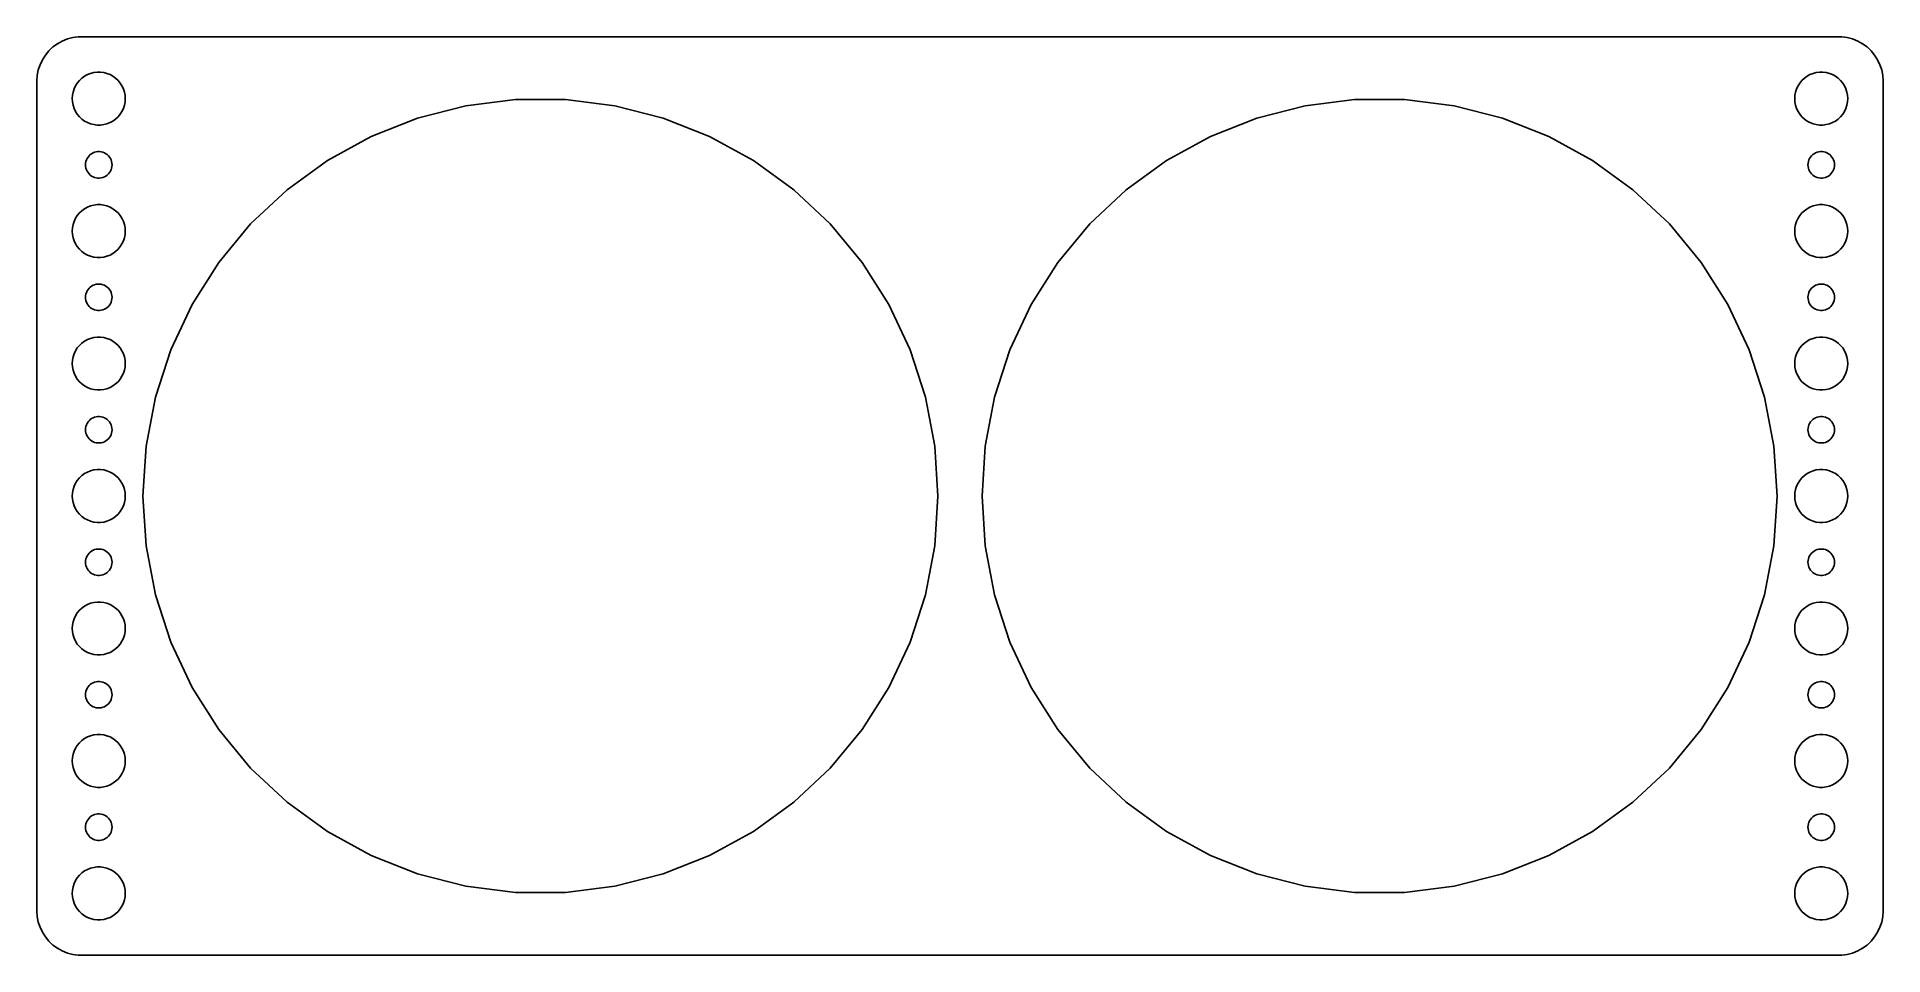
# Model space of a CAD drawing. Header units: metres. Extents: x -104 to 104, y -52 to 52.
import ezdxf

# ---------------------------------------------------------------- set-up
doc = ezdxf.new("R2010")
doc.units = ezdxf.units.M

msp = doc.modelspace()

# ---------------------------------------------------------------- linework, layer by layer
for p, q in [((-103.145, 50.4227), (-103.545, 49.9389)), ((-102.687, 50.8526), (-103.145, 50.4227)), ((-102.179, 51.2216), (-102.687, 50.8526)), ((-101.629, 51.5241), (-102.179, 51.2216)), ((-101.045, 51.7553), (-101.629, 51.5241)), ((-100.437, 51.9114), (-101.045, 51.7553)), ((-99.8139, 51.9901), (-100.437, 51.9114)), ((99.8139, 51.9901), (-99.8139, 51.9901)), ((100.437, 51.9114), (99.8139, 51.9901)), ((101.045, 51.7553), (100.437, 51.9114)), ((101.629, 51.5241), (101.045, 51.7553)), ((102.179, 51.2216), (101.629, 51.5241)), ((102.687, 50.8526), (102.179, 51.2216)), ((103.145, 50.4227), (102.687, 50.8526)), ((103.545, 49.9389), (103.145, 50.4227)), ((-104.343, 48.2434), (-104.461, 47.6267)), ((-104.149, 48.8406), (-104.343, 48.2434)), ((-103.882, 49.4088), (-104.149, 48.8406)), ((-103.545, 49.9389), (-103.882, 49.4088)), ((103.882, 49.4088), (103.545, 49.9389)), ((104.149, 48.8406), (103.882, 49.4088)), ((104.343, 48.2434), (104.149, 48.8406)), ((104.461, 47.6267), (104.343, 48.2434)), ((-104.461, 47.6267), (-104.5, 47)), ((-104.5, 47), (-104.5, -47)), ((-100.406, 45.7461), (-100.289, 46.1044)), ((-100.289, 46.1044), (-100.129, 46.4453)), ((-100.129, 46.4453), (-99.927, 46.7634)), ((-99.927, 46.7634), (-99.6869, 47.0536)), ((-99.6869, 47.0536), (-99.4123, 47.3115)), ((-99.4123, 47.3115), (-99.1075, 47.533)), ((-99.1075, 47.533), (-98.7773, 47.7145)), ((-98.7773, 47.7145), (-98.427, 47.8532)), ((-98.427, 47.8532), (-98.0621, 47.9469)), ((-98.0621, 47.9469), (-97.6884, 47.9941)), ((-97.6884, 47.9941), (-97.3116, 47.9941)), ((-97.3116, 47.9941), (-96.9379, 47.9469)), ((-96.9379, 47.9469), (-96.573, 47.8532)), ((-96.573, 47.8532), (-96.2227, 47.7145)), ((-96.2227, 47.7145), (-95.8925, 47.533)), ((-95.8925, 47.533), (-95.5877, 47.3115)), ((-95.5877, 47.3115), (-95.3131, 47.0536)), ((-95.3131, 47.0536), (-95.073, 46.7634)), ((-95.073, 46.7634), (-94.8711, 46.4453)), ((-94.8711, 46.4453), (-94.7107, 46.1044)), ((-94.7107, 46.1044), (-94.5943, 45.7461)), ((94.5943, 45.7461), (94.7107, 46.1044)), ((94.7107, 46.1044), (94.8711, 46.4453)), ((94.8711, 46.4453), (95.073, 46.7634)), ((95.073, 46.7634), (95.3131, 47.0536)), ((95.3131, 47.0536), (95.5877, 47.3115)), ((95.5877, 47.3115), (95.8925, 47.533)), ((95.8925, 47.533), (96.2227, 47.7145)), ((96.2227, 47.7145), (96.573, 47.8532)), ((96.573, 47.8532), (96.9379, 47.9469)), ((96.9379, 47.9469), (97.3116, 47.9941)), ((97.3116, 47.9941), (97.6884, 47.9941)), ((97.6884, 47.9941), (98.0621, 47.9469)), ((98.0621, 47.9469), (98.427, 47.8532)), ((98.427, 47.8532), (98.7773, 47.7145)), ((98.7773, 47.7145), (99.1075, 47.533)), ((99.1075, 47.533), (99.4123, 47.3115)), ((99.4123, 47.3115), (99.6869, 47.0536)), ((99.6869, 47.0536), (99.927, 46.7634)), ((99.927, 46.7634), (100.129, 46.4453)), ((100.129, 46.4453), (100.289, 46.1044)), ((100.289, 46.1044), (100.406, 45.7461)), ((104.5, 47), (104.461, 47.6267)), ((104.5, -47), (104.5, 47)), ((-100.5, 45), (-100.476, 45.376)), ((-100.476, 44.624), (-100.5, 45)), ((-100.476, 45.376), (-100.406, 45.7461)), ((-100.406, 44.2539), (-100.476, 44.624)), ((-100.289, 43.8956), (-100.406, 44.2539)), ((-100.129, 43.5547), (-100.289, 43.8956)), ((-94.7107, 43.8956), (-94.8711, 43.5547)), ((-94.5943, 44.2539), (-94.7107, 43.8956)), ((-94.5943, 45.7461), (-94.5237, 45.376)), ((-94.5237, 44.624), (-94.5943, 44.2539)), ((-94.5237, 45.376), (-94.5, 45)), ((-94.5, 45), (-94.5237, 44.624)), ((-61.4058, 42.7975), (-55.9322, 44.2029)), ((-55.9322, 44.2029), (-50.3256, 44.9112)), ((-50.3256, 44.9112), (-44.6744, 44.9112)), ((-44.6744, 44.9112), (-39.0678, 44.2029)), ((-39.0678, 44.2029), (-33.5942, 42.7975)), ((33.5942, 42.7975), (39.0678, 44.2029)), ((39.0678, 44.2029), (44.6744, 44.9112)), ((44.6744, 44.9112), (50.3256, 44.9112)), ((50.3256, 44.9112), (55.9322, 44.2029)), ((55.9322, 44.2029), (61.4058, 42.7975)), ((94.5, 45), (94.5237, 45.376)), ((94.5237, 44.624), (94.5, 45)), ((94.5237, 45.376), (94.5943, 45.7461)), ((94.5943, 44.2539), (94.5237, 44.624)), ((94.7107, 43.8956), (94.5943, 44.2539)), ((94.8711, 43.5547), (94.7107, 43.8956)), ((100.289, 43.8956), (100.129, 43.5547)), ((100.406, 44.2539), (100.289, 43.8956)), ((100.406, 45.7461), (100.476, 45.376)), ((100.476, 44.624), (100.406, 44.2539)), ((100.476, 45.376), (100.5, 45)), ((100.5, 45), (100.476, 44.624)), ((-99.927, 43.2366), (-100.129, 43.5547)), ((-99.6869, 42.9464), (-99.927, 43.2366)), ((-99.4123, 42.6885), (-99.6869, 42.9464)), ((-99.1075, 42.467), (-99.4123, 42.6885)), ((-98.7773, 42.2855), (-99.1075, 42.467)), ((-98.427, 42.1468), (-98.7773, 42.2855)), ((-98.0621, 42.0531), (-98.427, 42.1468)), ((-97.6884, 42.0059), (-98.0621, 42.0531)), ((-97.3116, 42.0059), (-97.6884, 42.0059)), ((-96.9379, 42.0531), (-97.3116, 42.0059)), ((-96.573, 42.1468), (-96.9379, 42.0531)), ((-96.2227, 42.2855), (-96.573, 42.1468)), ((-95.8925, 42.467), (-96.2227, 42.2855)), ((-95.5877, 42.6885), (-95.8925, 42.467)), ((-95.3131, 42.9464), (-95.5877, 42.6885)), ((-95.073, 43.2366), (-95.3131, 42.9464)), ((-94.8711, 43.5547), (-95.073, 43.2366)), ((-66.6601, 40.7172), (-61.4058, 42.7975)), ((-33.5942, 42.7975), (-28.3399, 40.7172)), ((28.3399, 40.7172), (33.5942, 42.7975)), ((61.4058, 42.7975), (66.6601, 40.7172)), ((95.073, 43.2366), (94.8711, 43.5547)), ((95.3131, 42.9464), (95.073, 43.2366)), ((95.5877, 42.6885), (95.3131, 42.9464)), ((95.8925, 42.467), (95.5877, 42.6885)), ((96.2227, 42.2855), (95.8925, 42.467)), ((96.573, 42.1468), (96.2227, 42.2855)), ((96.9379, 42.0531), (96.573, 42.1468)), ((97.3116, 42.0059), (96.9379, 42.0531)), ((97.6884, 42.0059), (97.3116, 42.0059)), ((98.0621, 42.0531), (97.6884, 42.0059)), ((98.427, 42.1468), (98.0621, 42.0531)), ((98.7773, 42.2855), (98.427, 42.1468)), ((99.1075, 42.467), (98.7773, 42.2855)), ((99.4123, 42.6885), (99.1075, 42.467)), ((99.6869, 42.9464), (99.4123, 42.6885)), ((99.927, 43.2366), (99.6869, 42.9464)), ((100.129, 43.5547), (99.927, 43.2366)), ((-71.6122, 37.9948), (-66.6601, 40.7172)), ((-28.3399, 40.7172), (-23.3878, 37.9948)), ((23.3878, 37.9948), (28.3399, 40.7172)), ((66.6601, 40.7172), (71.6122, 37.9948)), ((-99, 37.5), (-98.9882, 37.688)), ((-98.9882, 37.688), (-98.9529, 37.873)), ((-98.9529, 37.873), (-98.8947, 38.0522)), ((-98.8947, 38.0522), (-98.8145, 38.2226)), ((-98.8145, 38.2226), (-98.7135, 38.3817)), ((-98.7135, 38.3817), (-98.5934, 38.5268)), ((-98.5934, 38.5268), (-98.4561, 38.6558)), ((-98.4561, 38.6558), (-98.3037, 38.7665)), ((-98.3037, 38.7665), (-98.1387, 38.8572)), ((-98.1387, 38.8572), (-97.9635, 38.9266)), ((-97.9635, 38.9266), (-97.7811, 38.9734)), ((-97.7811, 38.9734), (-97.5942, 38.997)), ((-97.5942, 38.997), (-97.4058, 38.997)), ((-97.4058, 38.997), (-97.2189, 38.9734)), ((-97.2189, 38.9734), (-97.0365, 38.9266)), ((-97.0365, 38.9266), (-96.8613, 38.8572)), ((-96.8613, 38.8572), (-96.6963, 38.7665)), ((-96.6963, 38.7665), (-96.5439, 38.6558)), ((-96.5439, 38.6558), (-96.4065, 38.5268)), ((-96.4065, 38.5268), (-96.2865, 38.3817)), ((-96.2865, 38.3817), (-96.1855, 38.2226)), ((-96.1855, 38.2226), (-96.1053, 38.0522)), ((-96.1053, 38.0522), (-96.0471, 37.873)), ((-96.0471, 37.873), (-96.0118, 37.688)), ((-96.0118, 37.688), (-96, 37.5)), ((-76.1841, 34.6731), (-71.6122, 37.9948)), ((-23.3878, 37.9948), (-18.8159, 34.6731)), ((18.8159, 34.6731), (23.3878, 37.9948)), ((71.6122, 37.9948), (76.1841, 34.6731)), ((96, 37.5), (96.0118, 37.688)), ((96.0118, 37.688), (96.0471, 37.873)), ((96.0471, 37.873), (96.1053, 38.0522)), ((96.1053, 38.0522), (96.1855, 38.2226)), ((96.1855, 38.2226), (96.2865, 38.3817)), ((96.2865, 38.3817), (96.4065, 38.5268)), ((96.4065, 38.5268), (96.5439, 38.6558)), ((96.5439, 38.6558), (96.6963, 38.7665)), ((96.6963, 38.7665), (96.8613, 38.8572)), ((96.8613, 38.8572), (97.0365, 38.9266)), ((97.0365, 38.9266), (97.2189, 38.9734)), ((97.2189, 38.9734), (97.4058, 38.997)), ((97.4058, 38.997), (97.5942, 38.997)), ((97.5942, 38.997), (97.7811, 38.9734)), ((97.7811, 38.9734), (97.9635, 38.9266)), ((97.9635, 38.9266), (98.1387, 38.8572)), ((98.1387, 38.8572), (98.3037, 38.7665)), ((98.3037, 38.7665), (98.4561, 38.6558)), ((98.4561, 38.6558), (98.5934, 38.5268)), ((98.5934, 38.5268), (98.7135, 38.3817)), ((98.7135, 38.3817), (98.8145, 38.2226)), ((98.8145, 38.2226), (98.8947, 38.0522)), ((98.8947, 38.0522), (98.9529, 37.873)), ((98.9529, 37.873), (98.9882, 37.688)), ((98.9882, 37.688), (99, 37.5)), ((-98.9882, 37.312), (-99, 37.5)), ((-98.9529, 37.127), (-98.9882, 37.312)), ((-98.8947, 36.9478), (-98.9529, 37.127)), ((-98.8145, 36.7774), (-98.8947, 36.9478)), ((-98.7135, 36.6183), (-98.8145, 36.7774)), ((-98.5934, 36.4732), (-98.7135, 36.6183)), ((-98.4561, 36.3442), (-98.5934, 36.4732)), ((-98.3037, 36.2335), (-98.4561, 36.3442)), ((-98.1387, 36.1428), (-98.3037, 36.2335)), ((-97.9635, 36.0734), (-98.1387, 36.1428)), ((-97.7811, 36.0266), (-97.9635, 36.0734)), ((-97.5942, 36.003), (-97.7811, 36.0266)), ((-97.4058, 36.003), (-97.5942, 36.003)), ((-97.2189, 36.0266), (-97.4058, 36.003)), ((-97.0365, 36.0734), (-97.2189, 36.0266)), ((-96.8613, 36.1428), (-97.0365, 36.0734)), ((-96.6963, 36.2335), (-96.8613, 36.1428)), ((-96.5439, 36.3442), (-96.6963, 36.2335)), ((-96.4065, 36.4732), (-96.5439, 36.3442)), ((-96.2865, 36.6183), (-96.4065, 36.4732)), ((-96.1855, 36.7774), (-96.2865, 36.6183)), ((-96.1053, 36.9478), (-96.1855, 36.7774)), ((-96.0471, 37.127), (-96.1053, 36.9478)), ((-96.0118, 37.312), (-96.0471, 37.127)), ((-96, 37.5), (-96.0118, 37.312)), ((96.0118, 37.312), (96, 37.5)), ((96.0471, 37.127), (96.0118, 37.312)), ((96.1053, 36.9478), (96.0471, 37.127)), ((96.1855, 36.7774), (96.1053, 36.9478)), ((96.2865, 36.6183), (96.1855, 36.7774)), ((96.4065, 36.4732), (96.2865, 36.6183)), ((96.5439, 36.3442), (96.4065, 36.4732)), ((96.6963, 36.2335), (96.5439, 36.3442)), ((96.8613, 36.1428), (96.6963, 36.2335)), ((97.0365, 36.0734), (96.8613, 36.1428)), ((97.2189, 36.0266), (97.0365, 36.0734)), ((97.4058, 36.003), (97.2189, 36.0266)), ((97.5942, 36.003), (97.4058, 36.003)), ((97.7811, 36.0266), (97.5942, 36.003)), ((97.9635, 36.0734), (97.7811, 36.0266)), ((98.1387, 36.1428), (97.9635, 36.0734)), ((98.3037, 36.2335), (98.1387, 36.1428)), ((98.4561, 36.3442), (98.3037, 36.2335)), ((98.5934, 36.4732), (98.4561, 36.3442)), ((98.7135, 36.6183), (98.5934, 36.4732)), ((98.8145, 36.7774), (98.7135, 36.6183)), ((98.8947, 36.9478), (98.8145, 36.7774)), ((98.9529, 37.127), (98.8947, 36.9478)), ((98.9882, 37.312), (98.9529, 37.127)), ((99, 37.5), (98.9882, 37.312)), ((-80.3036, 30.8046), (-76.1841, 34.6731)), ((-18.8159, 34.6731), (-14.6964, 30.8046)), ((14.6964, 30.8046), (18.8159, 34.6731)), ((76.1841, 34.6731), (80.3036, 30.8046)), ((-100.289, 31.1044), (-100.129, 31.4453)), ((-100.129, 31.4453), (-99.927, 31.7634)), ((-99.927, 31.7634), (-99.6869, 32.0536)), ((-99.6869, 32.0536), (-99.4123, 32.3115)), ((-99.4123, 32.3115), (-99.1075, 32.533)), ((-99.1075, 32.533), (-98.7773, 32.7145)), ((-98.7773, 32.7145), (-98.427, 32.8532)), ((-98.427, 32.8532), (-98.0621, 32.9469)), ((-98.0621, 32.9469), (-97.6884, 32.9941)), ((-97.6884, 32.9941), (-97.3116, 32.9941)), ((-97.3116, 32.9941), (-96.9379, 32.9469)), ((-96.9379, 32.9469), (-96.573, 32.8532)), ((-96.573, 32.8532), (-96.2227, 32.7145)), ((-96.2227, 32.7145), (-95.8925, 32.533)), ((-95.8925, 32.533), (-95.5877, 32.3115)), ((-95.5877, 32.3115), (-95.3131, 32.0536)), ((-95.3131, 32.0536), (-95.073, 31.7634)), ((-95.073, 31.7634), (-94.8711, 31.4453)), ((-94.8711, 31.4453), (-94.7107, 31.1044)), ((94.7107, 31.1044), (94.8711, 31.4453)), ((94.8711, 31.4453), (95.073, 31.7634)), ((95.073, 31.7634), (95.3131, 32.0536)), ((95.3131, 32.0536), (95.5877, 32.3115)), ((95.5877, 32.3115), (95.8925, 32.533)), ((95.8925, 32.533), (96.2227, 32.7145)), ((96.2227, 32.7145), (96.573, 32.8532)), ((96.573, 32.8532), (96.9379, 32.9469)), ((96.9379, 32.9469), (97.3116, 32.9941)), ((97.3116, 32.9941), (97.6884, 32.9941)), ((97.6884, 32.9941), (98.0621, 32.9469)), ((98.0621, 32.9469), (98.427, 32.8532)), ((98.427, 32.8532), (98.7773, 32.7145)), ((98.7773, 32.7145), (99.1075, 32.533)), ((99.1075, 32.533), (99.4123, 32.3115)), ((99.4123, 32.3115), (99.6869, 32.0536)), ((99.6869, 32.0536), (99.927, 31.7634)), ((99.927, 31.7634), (100.129, 31.4453)), ((100.129, 31.4453), (100.289, 31.1044)), ((-100.5, 30), (-100.476, 30.376)), ((-100.476, 29.624), (-100.5, 30)), ((-100.476, 30.376), (-100.406, 30.7461)), ((-100.406, 29.2539), (-100.476, 29.624)), ((-100.406, 30.7461), (-100.289, 31.1044)), ((-94.7107, 31.1044), (-94.5943, 30.7461)), ((-94.5943, 30.7461), (-94.5237, 30.376)), ((-94.5237, 29.624), (-94.5943, 29.2539)), ((-94.5237, 30.376), (-94.5, 30)), ((-94.5, 30), (-94.5237, 29.624)), ((-83.9058, 26.4503), (-80.3036, 30.8046)), ((-14.6964, 30.8046), (-11.0942, 26.4503)), ((11.0942, 26.4503), (14.6964, 30.8046)), ((80.3036, 30.8046), (83.9058, 26.4503)), ((94.5, 30), (94.5237, 30.376)), ((94.5237, 29.624), (94.5, 30)), ((94.5237, 30.376), (94.5943, 30.7461)), ((94.5943, 29.2539), (94.5237, 29.624)), ((94.5943, 30.7461), (94.7107, 31.1044)), ((100.289, 31.1044), (100.406, 30.7461)), ((100.406, 30.7461), (100.476, 30.376)), ((100.476, 29.624), (100.406, 29.2539)), ((100.476, 30.376), (100.5, 30)), ((100.5, 30), (100.476, 29.624)), ((-100.289, 28.8956), (-100.406, 29.2539)), ((-100.129, 28.5547), (-100.289, 28.8956)), ((-99.927, 28.2366), (-100.129, 28.5547)), ((-99.6869, 27.9464), (-99.927, 28.2366)), ((-99.4123, 27.6884), (-99.6869, 27.9464)), ((-99.1075, 27.467), (-99.4123, 27.6884)), ((-98.7773, 27.2855), (-99.1075, 27.467)), ((-98.427, 27.1468), (-98.7773, 27.2855)), ((-96.2227, 27.2855), (-96.573, 27.1468)), ((-95.8925, 27.467), (-96.2227, 27.2855)), ((-95.5877, 27.6884), (-95.8925, 27.467)), ((-95.3131, 27.9464), (-95.5877, 27.6884)), ((-95.073, 28.2366), (-95.3131, 27.9464)), ((-94.8711, 28.5547), (-95.073, 28.2366)), ((-94.7107, 28.8956), (-94.8711, 28.5547)), ((-94.5943, 29.2539), (-94.7107, 28.8956)), ((94.7107, 28.8956), (94.5943, 29.2539)), ((94.8711, 28.5547), (94.7107, 28.8956)), ((95.073, 28.2366), (94.8711, 28.5547)), ((95.3131, 27.9464), (95.073, 28.2366)), ((95.5877, 27.6884), (95.3131, 27.9464)), ((95.8925, 27.467), (95.5877, 27.6884)), ((96.2227, 27.2855), (95.8925, 27.467)), ((96.573, 27.1468), (96.2227, 27.2855)), ((98.7773, 27.2855), (98.427, 27.1468)), ((99.1075, 27.467), (98.7773, 27.2855)), ((99.4123, 27.6884), (99.1075, 27.467)), ((99.6869, 27.9464), (99.4123, 27.6884)), ((99.927, 28.2366), (99.6869, 27.9464)), ((100.129, 28.5547), (99.927, 28.2366)), ((100.289, 28.8956), (100.129, 28.5547)), ((100.406, 29.2539), (100.289, 28.8956)), ((-98.0621, 27.0531), (-98.427, 27.1468)), ((-97.6884, 27.0059), (-98.0621, 27.0531)), ((-97.3116, 27.0059), (-97.6884, 27.0059)), ((-96.9379, 27.0531), (-97.3116, 27.0059)), ((-96.573, 27.1468), (-96.9379, 27.0531)), ((-86.9338, 21.6789), (-83.9058, 26.4503)), ((-11.0942, 26.4503), (-8.06619, 21.6789)), ((8.06619, 21.6789), (11.0942, 26.4503)), ((83.9058, 26.4503), (86.9338, 21.6789)), ((96.9379, 27.0531), (96.573, 27.1468)), ((97.3116, 27.0059), (96.9379, 27.0531)), ((97.6884, 27.0059), (97.3116, 27.0059)), ((98.0621, 27.0531), (97.6884, 27.0059)), ((98.427, 27.1468), (98.0621, 27.0531)), ((-98.9529, 22.873), (-98.8947, 23.0522)), ((-98.8947, 23.0522), (-98.8145, 23.2226)), ((-98.8145, 23.2226), (-98.7135, 23.3817)), ((-98.7135, 23.3817), (-98.5934, 23.5268)), ((-98.5934, 23.5268), (-98.4561, 23.6558)), ((-98.4561, 23.6558), (-98.3037, 23.7665)), ((-98.3037, 23.7665), (-98.1387, 23.8572)), ((-98.1387, 23.8572), (-97.9635, 23.9266)), ((-97.9635, 23.9266), (-97.7811, 23.9734)), ((-97.7811, 23.9734), (-97.5942, 23.997)), ((-97.5942, 23.997), (-97.4058, 23.997)), ((-97.4058, 23.997), (-97.2189, 23.9734)), ((-97.2189, 23.9734), (-97.0365, 23.9266)), ((-97.0365, 23.9266), (-96.8613, 23.8572)), ((-96.8613, 23.8572), (-96.6963, 23.7665)), ((-96.6963, 23.7665), (-96.5439, 23.6558)), ((-96.5439, 23.6558), (-96.4065, 23.5268)), ((-96.4065, 23.5268), (-96.2865, 23.3817)), ((-96.2865, 23.3817), (-96.1855, 23.2226)), ((-96.1855, 23.2226), (-96.1053, 23.0522)), ((-96.1053, 23.0522), (-96.0471, 22.873)), ((96.0471, 22.873), (96.1053, 23.0522)), ((96.1053, 23.0522), (96.1855, 23.2226)), ((96.1855, 23.2226), (96.2865, 23.3817)), ((96.2865, 23.3817), (96.4065, 23.5268)), ((96.4065, 23.5268), (96.5439, 23.6558)), ((96.5439, 23.6558), (96.6963, 23.7665)), ((96.6963, 23.7665), (96.8613, 23.8572)), ((96.8613, 23.8572), (97.0365, 23.9266)), ((97.0365, 23.9266), (97.2189, 23.9734)), ((97.2189, 23.9734), (97.4058, 23.997)), ((97.4058, 23.997), (97.5942, 23.997)), ((97.5942, 23.997), (97.7811, 23.9734)), ((97.7811, 23.9734), (97.9635, 23.9266)), ((97.9635, 23.9266), (98.1387, 23.8572)), ((98.1387, 23.8572), (98.3037, 23.7665)), ((98.3037, 23.7665), (98.4561, 23.6558)), ((98.4561, 23.6558), (98.5934, 23.5268)), ((98.5934, 23.5268), (98.7135, 23.3817)), ((98.7135, 23.3817), (98.8145, 23.2226)), ((98.8145, 23.2226), (98.8947, 23.0522)), ((98.8947, 23.0522), (98.9529, 22.873)), ((-99, 22.5), (-98.9882, 22.688)), ((-98.9882, 22.312), (-99, 22.5)), ((-98.9882, 22.688), (-98.9529, 22.873)), ((-98.9529, 22.127), (-98.9882, 22.312)), ((-98.8947, 21.9478), (-98.9529, 22.127)), ((-98.8145, 21.7774), (-98.8947, 21.9478)), ((-98.7135, 21.6183), (-98.8145, 21.7774)), ((-98.5934, 21.4732), (-98.7135, 21.6183)), ((-98.4561, 21.3442), (-98.5934, 21.4732)), ((-98.3037, 21.2335), (-98.4561, 21.3442)), ((-98.1387, 21.1427), (-98.3037, 21.2335)), ((-97.9635, 21.0734), (-98.1387, 21.1427)), ((-97.7811, 21.0266), (-97.9635, 21.0734)), ((-97.5942, 21.003), (-97.7811, 21.0266)), ((-97.4058, 21.003), (-97.5942, 21.003)), ((-97.2189, 21.0266), (-97.4058, 21.003)), ((-97.0365, 21.0734), (-97.2189, 21.0266)), ((-96.8613, 21.1427), (-97.0365, 21.0734)), ((-96.6963, 21.2335), (-96.8613, 21.1427)), ((-96.5439, 21.3442), (-96.6963, 21.2335)), ((-96.4065, 21.4732), (-96.5439, 21.3442)), ((-96.2865, 21.6183), (-96.4065, 21.4732)), ((-96.1855, 21.7774), (-96.2865, 21.6183)), ((-96.1053, 21.9478), (-96.1855, 21.7774)), ((-96.0471, 22.127), (-96.1053, 21.9478)), ((-96.0471, 22.873), (-96.0118, 22.688)), ((-96.0118, 22.312), (-96.0471, 22.127)), ((-96.0118, 22.688), (-96, 22.5)), ((-96, 22.5), (-96.0118, 22.312)), ((-89.3399, 16.5656), (-86.9338, 21.6789)), ((-8.06619, 21.6789), (-5.66005, 16.5656)), ((5.66005, 16.5656), (8.06619, 21.6789)), ((86.9338, 21.6789), (89.3399, 16.5656)), ((96, 22.5), (96.0118, 22.688)), ((96.0118, 22.312), (96, 22.5)), ((96.0118, 22.688), (96.0471, 22.873)), ((96.0471, 22.127), (96.0118, 22.312)), ((96.1053, 21.9478), (96.0471, 22.127)), ((96.1855, 21.7774), (96.1053, 21.9478)), ((96.2865, 21.6183), (96.1855, 21.7774)), ((96.4065, 21.4732), (96.2865, 21.6183)), ((96.5439, 21.3442), (96.4065, 21.4732)), ((96.6963, 21.2335), (96.5439, 21.3442)), ((96.8613, 21.1427), (96.6963, 21.2335)), ((97.0365, 21.0734), (96.8613, 21.1427)), ((97.2189, 21.0266), (97.0365, 21.0734)), ((97.4058, 21.003), (97.2189, 21.0266)), ((97.5942, 21.003), (97.4058, 21.003)), ((97.7811, 21.0266), (97.5942, 21.003)), ((97.9635, 21.0734), (97.7811, 21.0266)), ((98.1387, 21.1427), (97.9635, 21.0734)), ((98.3037, 21.2335), (98.1387, 21.1427)), ((98.4561, 21.3442), (98.3037, 21.2335)), ((98.5934, 21.4732), (98.4561, 21.3442)), ((98.7135, 21.6183), (98.5934, 21.4732)), ((98.8145, 21.7774), (98.7135, 21.6183)), ((98.8947, 21.9478), (98.8145, 21.7774)), ((98.9529, 22.127), (98.8947, 21.9478)), ((98.9529, 22.873), (98.9882, 22.688)), ((98.9882, 22.312), (98.9529, 22.127)), ((98.9882, 22.688), (99, 22.5)), ((99, 22.5), (98.9882, 22.312)), ((-100.129, 16.4453), (-99.927, 16.7634)), ((-99.927, 16.7634), (-99.6869, 17.0536)), ((-99.6869, 17.0536), (-99.4123, 17.3115)), ((-99.4123, 17.3115), (-99.1075, 17.533)), ((-99.1075, 17.533), (-98.7773, 17.7145)), ((-98.7773, 17.7145), (-98.427, 17.8532)), ((-98.427, 17.8532), (-98.0621, 17.9469)), ((-98.0621, 17.9469), (-97.6884, 17.9941)), ((-97.6884, 17.9941), (-97.3116, 17.9941)), ((-97.3116, 17.9941), (-96.9379, 17.9469)), ((-96.9379, 17.9469), (-96.573, 17.8532)), ((-96.573, 17.8532), (-96.2227, 17.7145)), ((-96.2227, 17.7145), (-95.8925, 17.533)), ((-95.8925, 17.533), (-95.5877, 17.3115)), ((-95.5877, 17.3115), (-95.3131, 17.0536)), ((-95.3131, 17.0536), (-95.073, 16.7634)), ((-95.073, 16.7634), (-94.8711, 16.4453)), ((94.8711, 16.4453), (95.073, 16.7634)), ((95.073, 16.7634), (95.3131, 17.0536)), ((95.3131, 17.0536), (95.5877, 17.3115)), ((95.5877, 17.3115), (95.8925, 17.533)), ((95.8925, 17.533), (96.2227, 17.7145)), ((96.2227, 17.7145), (96.573, 17.8532)), ((96.573, 17.8532), (96.9379, 17.9469)), ((96.9379, 17.9469), (97.3116, 17.9941)), ((97.3116, 17.9941), (97.6884, 17.9941)), ((97.6884, 17.9941), (98.0621, 17.9469)), ((98.0621, 17.9469), (98.427, 17.8532)), ((98.427, 17.8532), (98.7773, 17.7145)), ((98.7773, 17.7145), (99.1075, 17.533)), ((99.1075, 17.533), (99.4123, 17.3115)), ((99.4123, 17.3115), (99.6869, 17.0536)), ((99.6869, 17.0536), (99.927, 16.7634)), ((99.927, 16.7634), (100.129, 16.4453)), ((-100.5, 15), (-100.476, 15.376)), ((-100.476, 14.624), (-100.5, 15)), ((-100.476, 15.376), (-100.406, 15.7461)), ((-100.406, 15.7461), (-100.289, 16.1044)), ((-100.289, 16.1044), (-100.129, 16.4453)), ((-94.8711, 16.4453), (-94.7107, 16.1044)), ((-94.7107, 16.1044), (-94.5943, 15.7461)), ((-94.5943, 15.7461), (-94.5237, 15.376)), ((-94.5237, 15.376), (-94.5, 15)), ((-94.5, 15), (-94.5237, 14.624)), ((-91.0862, 11.191), (-89.3399, 16.5656)), ((-5.66005, 16.5656), (-3.91376, 11.191)), ((3.91376, 11.191), (5.66005, 16.5656)), ((89.3399, 16.5656), (91.0862, 11.191)), ((94.5, 15), (94.5237, 15.376)), ((94.5237, 14.624), (94.5, 15)), ((94.5237, 15.376), (94.5943, 15.7461)), ((94.5943, 15.7461), (94.7107, 16.1044)), ((94.7107, 16.1044), (94.8711, 16.4453)), ((100.129, 16.4453), (100.289, 16.1044)), ((100.289, 16.1044), (100.406, 15.7461)), ((100.406, 15.7461), (100.476, 15.376)), ((100.476, 15.376), (100.5, 15)), ((100.5, 15), (100.476, 14.624)), ((-100.406, 14.2539), (-100.476, 14.624)), ((-100.289, 13.8956), (-100.406, 14.2539)), ((-100.129, 13.5547), (-100.289, 13.8956)), ((-99.927, 13.2366), (-100.129, 13.5547)), ((-99.6869, 12.9464), (-99.927, 13.2366)), ((-99.4123, 12.6884), (-99.6869, 12.9464)), ((-99.1075, 12.467), (-99.4123, 12.6884)), ((-95.5877, 12.6884), (-95.8925, 12.467)), ((-95.3131, 12.9464), (-95.5877, 12.6884)), ((-95.073, 13.2366), (-95.3131, 12.9464)), ((-94.8711, 13.5547), (-95.073, 13.2366)), ((-94.7107, 13.8956), (-94.8711, 13.5547)), ((-94.5943, 14.2539), (-94.7107, 13.8956)), ((-94.5237, 14.624), (-94.5943, 14.2539)), ((94.5943, 14.2539), (94.5237, 14.624)), ((94.7107, 13.8956), (94.5943, 14.2539)), ((94.8711, 13.5547), (94.7107, 13.8956)), ((95.073, 13.2366), (94.8711, 13.5547)), ((95.3131, 12.9464), (95.073, 13.2366)), ((95.5877, 12.6884), (95.3131, 12.9464)), ((95.8925, 12.467), (95.5877, 12.6884)), ((99.4123, 12.6884), (99.1075, 12.467)), ((99.6869, 12.9464), (99.4123, 12.6884)), ((99.927, 13.2366), (99.6869, 12.9464)), ((100.129, 13.5547), (99.927, 13.2366)), ((100.289, 13.8956), (100.129, 13.5547)), ((100.406, 14.2539), (100.289, 13.8956)), ((100.476, 14.624), (100.406, 14.2539)), ((-98.7773, 12.2855), (-99.1075, 12.467)), ((-98.427, 12.1468), (-98.7773, 12.2855)), ((-98.0621, 12.0531), (-98.427, 12.1468)), ((-97.6884, 12.0059), (-98.0621, 12.0531)), ((-97.3116, 12.0059), (-97.6884, 12.0059)), ((-96.9379, 12.0531), (-97.3116, 12.0059)), ((-96.573, 12.1468), (-96.9379, 12.0531)), ((-96.2227, 12.2855), (-96.573, 12.1468)), ((-95.8925, 12.467), (-96.2227, 12.2855)), ((-92.1452, 5.63998), (-91.0862, 11.191)), ((-3.91376, 11.191), (-2.85483, 5.63998)), ((2.85483, 5.63998), (3.91376, 11.191)), ((91.0862, 11.191), (92.1452, 5.63998)), ((96.2227, 12.2855), (95.8925, 12.467)), ((96.573, 12.1468), (96.2227, 12.2855)), ((96.9379, 12.0531), (96.573, 12.1468)), ((97.3116, 12.0059), (96.9379, 12.0531)), ((97.6884, 12.0059), (97.3116, 12.0059)), ((98.0621, 12.0531), (97.6884, 12.0059)), ((98.427, 12.1468), (98.0621, 12.0531)), ((98.7773, 12.2855), (98.427, 12.1468)), ((99.1075, 12.467), (98.7773, 12.2855)), ((-98.8145, 8.22263), (-98.7135, 8.38167)), ((-98.7135, 8.38167), (-98.5934, 8.52681)), ((-98.5934, 8.52681), (-98.4561, 8.65576)), ((-98.4561, 8.65576), (-98.3037, 8.76648)), ((-98.3037, 8.76648), (-98.1387, 8.85724)), ((-98.1387, 8.85724), (-97.9635, 8.92657)), ((-97.9635, 8.92657), (-97.7811, 8.97342)), ((-97.7811, 8.97342), (-97.5942, 8.99704)), ((-97.5942, 8.99704), (-97.4058, 8.99704)), ((-97.4058, 8.99704), (-97.2189, 8.97342)), ((-97.2189, 8.97342), (-97.0365, 8.92657)), ((-97.0365, 8.92657), (-96.8613, 8.85724)), ((-96.8613, 8.85724), (-96.6963, 8.76648)), ((-96.6963, 8.76648), (-96.5439, 8.65576)), ((-96.5439, 8.65576), (-96.4065, 8.52681)), ((-96.4065, 8.52681), (-96.2865, 8.38167)), ((-96.2865, 8.38167), (-96.1855, 8.22263)), ((96.1855, 8.22263), (96.2865, 8.38167)), ((96.2865, 8.38167), (96.4065, 8.52681)), ((96.4065, 8.52681), (96.5439, 8.65576)), ((96.5439, 8.65576), (96.6963, 8.76648)), ((96.6963, 8.76648), (96.8613, 8.85724)), ((96.8613, 8.85724), (97.0365, 8.92657)), ((97.0365, 8.92657), (97.2189, 8.97342)), ((97.2189, 8.97342), (97.4058, 8.99704)), ((97.4058, 8.99704), (97.5942, 8.99704)), ((97.5942, 8.99704), (97.7811, 8.97342)), ((97.7811, 8.97342), (97.9635, 8.92657)), ((97.9635, 8.92657), (98.1387, 8.85724)), ((98.1387, 8.85724), (98.3037, 8.76648)), ((98.3037, 8.76648), (98.4561, 8.65576)), ((98.4561, 8.65576), (98.5934, 8.52681)), ((98.5934, 8.52681), (98.7135, 8.38167)), ((98.7135, 8.38167), (98.8145, 8.22263)), ((-99, 7.5), (-98.9882, 7.68799)), ((-98.9882, 7.312), (-99, 7.5)), ((-98.9882, 7.68799), (-98.9529, 7.87303)), ((-98.9529, 7.12695), (-98.9882, 7.312)), ((-98.9529, 7.87303), (-98.8947, 8.05219)), ((-98.8947, 6.9478), (-98.9529, 7.12695)), ((-98.8947, 8.05219), (-98.8145, 8.22263)), ((-98.8145, 6.77736), (-98.8947, 6.9478)), ((-98.7135, 6.61832), (-98.8145, 6.77736)), ((-98.5934, 6.47318), (-98.7135, 6.61832)), ((-98.4561, 6.34422), (-98.5934, 6.47318)), ((-98.3037, 6.23351), (-98.4561, 6.34422)), ((-96.5439, 6.34422), (-96.6963, 6.23351)), ((-96.4065, 6.47318), (-96.5439, 6.34422)), ((-96.2865, 6.61832), (-96.4065, 6.47318)), ((-96.1855, 6.77736), (-96.2865, 6.61832)), ((-96.1855, 8.22263), (-96.1053, 8.05219)), ((-96.1053, 6.9478), (-96.1855, 6.77736)), ((-96.1053, 8.05219), (-96.0471, 7.87303)), ((-96.0471, 7.12695), (-96.1053, 6.9478)), ((-96.0471, 7.87303), (-96.0118, 7.68799)), ((-96.0118, 7.312), (-96.0471, 7.12695)), ((-96.0118, 7.68799), (-96, 7.5)), ((-96, 7.5), (-96.0118, 7.312)), ((96, 7.5), (96.0118, 7.68799)), ((96.0118, 7.312), (96, 7.5)), ((96.0118, 7.68799), (96.0471, 7.87303)), ((96.0471, 7.12695), (96.0118, 7.312)), ((96.0471, 7.87303), (96.1053, 8.05219)), ((96.1053, 6.9478), (96.0471, 7.12695)), ((96.1053, 8.05219), (96.1855, 8.22263)), ((96.1855, 6.77736), (96.1053, 6.9478)), ((96.2865, 6.61832), (96.1855, 6.77736)), ((96.4065, 6.47318), (96.2865, 6.61832)), ((96.5439, 6.34422), (96.4065, 6.47318)), ((96.6963, 6.23351), (96.5439, 6.34422)), ((98.4561, 6.34422), (98.3037, 6.23351)), ((98.5934, 6.47318), (98.4561, 6.34422)), ((98.7135, 6.61832), (98.5934, 6.47318)), ((98.8145, 6.77736), (98.7135, 6.61832)), ((98.8145, 8.22263), (98.8947, 8.05219)), ((98.8947, 6.9478), (98.8145, 6.77736)), ((98.8947, 8.05219), (98.9529, 7.87303)), ((98.9529, 7.12695), (98.8947, 6.9478)), ((98.9529, 7.87303), (98.9882, 7.68799)), ((98.9882, 7.312), (98.9529, 7.12695)), ((98.9882, 7.68799), (99, 7.5)), ((99, 7.5), (98.9882, 7.312)), ((-98.1387, 6.14275), (-98.3037, 6.23351)), ((-97.9635, 6.07341), (-98.1387, 6.14275)), ((-97.7811, 6.02657), (-97.9635, 6.07341)), ((-97.5942, 6.00294), (-97.7811, 6.02657)), ((-97.4058, 6.00294), (-97.5942, 6.00294)), ((-97.2189, 6.02657), (-97.4058, 6.00294)), ((-97.0365, 6.07341), (-97.2189, 6.02657)), ((-96.8613, 6.14275), (-97.0365, 6.07341)), ((-96.6963, 6.23351), (-96.8613, 6.14275)), ((-92.5, 0), (-92.1452, 5.63998)), ((-2.85483, 5.63998), (-2.5, 0)), ((2.5, 0), (2.85483, 5.63998)), ((92.1452, 5.63998), (92.5, 0)), ((96.8613, 6.14275), (96.6963, 6.23351)), ((97.0365, 6.07341), (96.8613, 6.14275)), ((97.2189, 6.02657), (97.0365, 6.07341)), ((97.4058, 6.00294), (97.2189, 6.02657)), ((97.5942, 6.00294), (97.4058, 6.00294)), ((97.7811, 6.02657), (97.5942, 6.00294)), ((97.9635, 6.07341), (97.7811, 6.02657)), ((98.1387, 6.14275), (97.9635, 6.07341)), ((98.3037, 6.23351), (98.1387, 6.14275)), ((-99.6869, 2.05363), (-99.4123, 2.31154)), ((-99.4123, 2.31154), (-99.1075, 2.53297)), ((-99.1075, 2.53297), (-98.7773, 2.71448)), ((-98.7773, 2.71448), (-98.427, 2.85316)), ((-98.427, 2.85316), (-98.0621, 2.94685)), ((-98.0621, 2.94685), (-97.6884, 2.99408)), ((-97.6884, 2.99408), (-97.3116, 2.99408)), ((-97.3116, 2.99408), (-96.9379, 2.94685)), ((-96.9379, 2.94685), (-96.573, 2.85316)), ((-96.573, 2.85316), (-96.2227, 2.71448)), ((-96.2227, 2.71448), (-95.8925, 2.53297)), ((-95.8925, 2.53297), (-95.5877, 2.31154)), ((-95.5877, 2.31154), (-95.3131, 2.05363)), ((95.3131, 2.05363), (95.5877, 2.31154)), ((95.5877, 2.31154), (95.8925, 2.53297)), ((95.8925, 2.53297), (96.2227, 2.71448)), ((96.2227, 2.71448), (96.573, 2.85316)), ((96.573, 2.85316), (96.9379, 2.94685)), ((96.9379, 2.94685), (97.3116, 2.99408)), ((97.3116, 2.99408), (97.6884, 2.99408)), ((97.6884, 2.99408), (98.0621, 2.94685)), ((98.0621, 2.94685), (98.427, 2.85316)), ((98.427, 2.85316), (98.7773, 2.71448)), ((98.7773, 2.71448), (99.1075, 2.53297)), ((99.1075, 2.53297), (99.4123, 2.31154)), ((99.4123, 2.31154), (99.6869, 2.05363)), ((-100.5, 0), (-100.476, 0.37599)), ((-100.476, -0.37599), (-100.5, 0)), ((-100.476, 0.37599), (-100.406, 0.74606)), ((-100.406, 0.74606), (-100.289, 1.10437)), ((-100.289, 1.10437), (-100.129, 1.44525)), ((-100.129, 1.44525), (-99.927, 1.76335)), ((-99.927, 1.76335), (-99.6869, 2.05363)), ((-95.3131, 2.05363), (-95.073, 1.76335)), ((-95.073, 1.76335), (-94.8711, 1.44525)), ((-94.8711, 1.44525), (-94.7107, 1.10437)), ((-94.7107, 1.10437), (-94.5943, 0.74606)), ((-94.5943, 0.74606), (-94.5237, 0.37599)), ((-94.5237, 0.37599), (-94.5, 0)), ((-94.5, 0), (-94.5237, -0.37599)), ((-92.1452, -5.63998), (-92.5, 0)), ((-2.5, 0), (-2.85483, -5.63998)), ((2.85483, -5.63998), (2.5, 0)), ((92.5, 0), (92.1452, -5.63998)), ((94.5, 0), (94.5237, 0.37599)), ((94.5237, -0.37599), (94.5, 0)), ((94.5237, 0.37599), (94.5943, 0.74606)), ((94.5943, 0.74606), (94.7107, 1.10437)), ((94.7107, 1.10437), (94.8711, 1.44525)), ((94.8711, 1.44525), (95.073, 1.76335)), ((95.073, 1.76335), (95.3131, 2.05363)), ((99.6869, 2.05363), (99.927, 1.76335)), ((99.927, 1.76335), (100.129, 1.44525)), ((100.129, 1.44525), (100.289, 1.10437)), ((100.289, 1.10437), (100.406, 0.74606)), ((100.406, 0.74606), (100.476, 0.37599)), ((100.476, 0.37599), (100.5, 0)), ((100.5, 0), (100.476, -0.37599)), ((-100.406, -0.74606), (-100.476, -0.37599)), ((-100.289, -1.10437), (-100.406, -0.74606)), ((-100.129, -1.44525), (-100.289, -1.10437)), ((-99.927, -1.76335), (-100.129, -1.44525)), ((-99.6869, -2.05363), (-99.927, -1.76335)), ((-99.4123, -2.31154), (-99.6869, -2.05363)), ((-95.3131, -2.05363), (-95.5877, -2.31154)), ((-95.073, -1.76335), (-95.3131, -2.05363)), ((-94.8711, -1.44525), (-95.073, -1.76335)), ((-94.7107, -1.10437), (-94.8711, -1.44525)), ((-94.5943, -0.74606), (-94.7107, -1.10437)), ((-94.5237, -0.37599), (-94.5943, -0.74606)), ((94.5943, -0.74606), (94.5237, -0.37599)), ((94.7107, -1.10437), (94.5943, -0.74606)), ((94.8711, -1.44525), (94.7107, -1.10437)), ((95.073, -1.76335), (94.8711, -1.44525)), ((95.3131, -2.05363), (95.073, -1.76335)), ((95.5877, -2.31154), (95.3131, -2.05363)), ((99.6869, -2.05363), (99.4123, -2.31154)), ((99.927, -1.76335), (99.6869, -2.05363)), ((100.129, -1.44525), (99.927, -1.76335)), ((100.289, -1.10437), (100.129, -1.44525)), ((100.406, -0.74606), (100.289, -1.10437)), ((100.476, -0.37599), (100.406, -0.74606)), ((-99.1075, -2.53297), (-99.4123, -2.31154)), ((-98.7773, -2.71448), (-99.1075, -2.53297)), ((-98.427, -2.85316), (-98.7773, -2.71448)), ((-98.0621, -2.94685), (-98.427, -2.85316)), ((-97.6884, -2.99408), (-98.0621, -2.94685)), ((-97.3116, -2.99408), (-97.6884, -2.99408)), ((-96.9379, -2.94685), (-97.3116, -2.99408)), ((-96.573, -2.85316), (-96.9379, -2.94685)), ((-96.2227, -2.71448), (-96.573, -2.85316)), ((-95.8925, -2.53297), (-96.2227, -2.71448)), ((-95.5877, -2.31154), (-95.8925, -2.53297)), ((95.8925, -2.53297), (95.5877, -2.31154)), ((96.2227, -2.71448), (95.8925, -2.53297)), ((96.573, -2.85316), (96.2227, -2.71448)), ((96.9379, -2.94685), (96.573, -2.85316)), ((97.3116, -2.99408), (96.9379, -2.94685)), ((97.6884, -2.99408), (97.3116, -2.99408)), ((98.0621, -2.94685), (97.6884, -2.99408)), ((98.427, -2.85316), (98.0621, -2.94685)), ((98.7773, -2.71448), (98.427, -2.85316)), ((99.1075, -2.53297), (98.7773, -2.71448)), ((99.4123, -2.31154), (99.1075, -2.53297)), ((-98.4561, -6.34422), (-98.3037, -6.23351)), ((-98.3037, -6.23351), (-98.1387, -6.14275)), ((-98.1387, -6.14275), (-97.9635, -6.07341)), ((-97.9635, -6.07341), (-97.7811, -6.02657)), ((-97.7811, -6.02657), (-97.5942, -6.00294)), ((-97.5942, -6.00294), (-97.4058, -6.00294)), ((-97.4058, -6.00294), (-97.2189, -6.02657)), ((-97.2189, -6.02657), (-97.0365, -6.07341)), ((-97.0365, -6.07341), (-96.8613, -6.14275)), ((-96.8613, -6.14275), (-96.6963, -6.23351)), ((-96.6963, -6.23351), (-96.5439, -6.34422)), ((-91.0862, -11.191), (-92.1452, -5.63998)), ((-2.85483, -5.63998), (-3.91376, -11.191)), ((3.91376, -11.191), (2.85483, -5.63998)), ((92.1452, -5.63998), (91.0862, -11.191)), ((96.5439, -6.34422), (96.6963, -6.23351)), ((96.6963, -6.23351), (96.8613, -6.14275)), ((96.8613, -6.14275), (97.0365, -6.07341)), ((97.0365, -6.07341), (97.2189, -6.02657)), ((97.2189, -6.02657), (97.4058, -6.00294)), ((97.4058, -6.00294), (97.5942, -6.00294)), ((97.5942, -6.00294), (97.7811, -6.02657)), ((97.7811, -6.02657), (97.9635, -6.07341)), ((97.9635, -6.07341), (98.1387, -6.14275)), ((98.1387, -6.14275), (98.3037, -6.23351)), ((98.3037, -6.23351), (98.4561, -6.34422)), ((-99, -7.5), (-98.9882, -7.312)), ((-98.9882, -7.68799), (-99, -7.5)), ((-98.9882, -7.312), (-98.9529, -7.12695)), ((-98.9529, -7.87303), (-98.9882, -7.68799)), ((-98.9529, -7.12695), (-98.8947, -6.9478)), ((-98.8947, -8.05219), (-98.9529, -7.87303)), ((-98.8947, -6.9478), (-98.8145, -6.77736)), ((-98.8145, -8.22263), (-98.8947, -8.05219)), ((-98.8145, -6.77736), (-98.7135, -6.61832)), ((-98.7135, -8.38167), (-98.8145, -8.22263)), ((-98.7135, -6.61832), (-98.5934, -6.47318)), ((-98.5934, -6.47318), (-98.4561, -6.34422)), ((-96.5439, -6.34422), (-96.4065, -6.47318)), ((-96.4065, -6.47318), (-96.2865, -6.61832)), ((-96.2865, -6.61832), (-96.1855, -6.77736)), ((-96.1855, -8.22263), (-96.2865, -8.38167)), ((-96.1855, -6.77736), (-96.1053, -6.9478)), ((-96.1053, -8.05219), (-96.1855, -8.22263)), ((-96.1053, -6.9478), (-96.0471, -7.12695)), ((-96.0471, -7.87303), (-96.1053, -8.05219)), ((-96.0471, -7.12695), (-96.0118, -7.312)), ((-96.0118, -7.68799), (-96.0471, -7.87303)), ((-96.0118, -7.312), (-96, -7.5)), ((-96, -7.5), (-96.0118, -7.68799)), ((96, -7.5), (96.0118, -7.312)), ((96.0118, -7.68799), (96, -7.5)), ((96.0118, -7.312), (96.0471, -7.12695)), ((96.0471, -7.87303), (96.0118, -7.68799)), ((96.0471, -7.12695), (96.1053, -6.9478)), ((96.1053, -8.05219), (96.0471, -7.87303)), ((96.1053, -6.9478), (96.1855, -6.77736)), ((96.1855, -8.22263), (96.1053, -8.05219)), ((96.1855, -6.77736), (96.2865, -6.61832)), ((96.2865, -8.38167), (96.1855, -8.22263)), ((96.2865, -6.61832), (96.4065, -6.47318)), ((96.4065, -6.47318), (96.5439, -6.34422)), ((98.4561, -6.34422), (98.5934, -6.47318)), ((98.5934, -6.47318), (98.7135, -6.61832)), ((98.7135, -6.61832), (98.8145, -6.77736)), ((98.8145, -8.22263), (98.7135, -8.38167)), ((98.8145, -6.77736), (98.8947, -6.9478)), ((98.8947, -8.05219), (98.8145, -8.22263)), ((98.8947, -6.9478), (98.9529, -7.12695)), ((98.9529, -7.87303), (98.8947, -8.05219)), ((98.9529, -7.12695), (98.9882, -7.312)), ((98.9882, -7.68799), (98.9529, -7.87303)), ((98.9882, -7.312), (99, -7.5)), ((99, -7.5), (98.9882, -7.68799)), ((-98.5934, -8.52681), (-98.7135, -8.38167)), ((-98.4561, -8.65576), (-98.5934, -8.52681)), ((-98.3037, -8.76648), (-98.4561, -8.65576)), ((-98.1387, -8.85724), (-98.3037, -8.76648)), ((-97.9635, -8.92657), (-98.1387, -8.85724)), ((-97.7811, -8.97342), (-97.9635, -8.92657)), ((-97.5942, -8.99704), (-97.7811, -8.97342)), ((-97.4058, -8.99704), (-97.5942, -8.99704)), ((-97.2189, -8.97342), (-97.4058, -8.99704)), ((-97.0365, -8.92657), (-97.2189, -8.97342)), ((-96.8613, -8.85724), (-97.0365, -8.92657)), ((-96.6963, -8.76648), (-96.8613, -8.85724)), ((-96.5439, -8.65576), (-96.6963, -8.76648)), ((-96.4065, -8.52681), (-96.5439, -8.65576)), ((-96.2865, -8.38167), (-96.4065, -8.52681)), ((96.4065, -8.52681), (96.2865, -8.38167)), ((96.5439, -8.65576), (96.4065, -8.52681)), ((96.6963, -8.76648), (96.5439, -8.65576)), ((96.8613, -8.85724), (96.6963, -8.76648)), ((97.0365, -8.92657), (96.8613, -8.85724)), ((97.2189, -8.97342), (97.0365, -8.92657)), ((97.4058, -8.99704), (97.2189, -8.97342)), ((97.5942, -8.99704), (97.4058, -8.99704)), ((97.7811, -8.97342), (97.5942, -8.99704)), ((97.9635, -8.92657), (97.7811, -8.97342)), ((98.1387, -8.85724), (97.9635, -8.92657)), ((98.3037, -8.76648), (98.1387, -8.85724)), ((98.4561, -8.65576), (98.3037, -8.76648)), ((98.5934, -8.52681), (98.4561, -8.65576)), ((98.7135, -8.38167), (98.5934, -8.52681)), ((-99.4123, -12.6884), (-99.1075, -12.467)), ((-99.1075, -12.467), (-98.7773, -12.2855)), ((-98.7773, -12.2855), (-98.427, -12.1468)), ((-98.427, -12.1468), (-98.0621, -12.0531)), ((-98.0621, -12.0531), (-97.6884, -12.0059)), ((-97.6884, -12.0059), (-97.3116, -12.0059)), ((-97.3116, -12.0059), (-96.9379, -12.0531)), ((-96.9379, -12.0531), (-96.573, -12.1468)), ((-96.573, -12.1468), (-96.2227, -12.2855)), ((-96.2227, -12.2855), (-95.8925, -12.467)), ((-95.8925, -12.467), (-95.5877, -12.6884)), ((-89.3399, -16.5656), (-91.0862, -11.191)), ((-3.91376, -11.191), (-5.66005, -16.5656)), ((5.66005, -16.5656), (3.91376, -11.191)), ((91.0862, -11.191), (89.3399, -16.5656)), ((95.5877, -12.6884), (95.8925, -12.467)), ((95.8925, -12.467), (96.2227, -12.2855)), ((96.2227, -12.2855), (96.573, -12.1468)), ((96.573, -12.1468), (96.9379, -12.0531)), ((96.9379, -12.0531), (97.3116, -12.0059)), ((97.3116, -12.0059), (97.6884, -12.0059)), ((97.6884, -12.0059), (98.0621, -12.0531)), ((98.0621, -12.0531), (98.427, -12.1468)), ((98.427, -12.1468), (98.7773, -12.2855)), ((98.7773, -12.2855), (99.1075, -12.467)), ((99.1075, -12.467), (99.4123, -12.6884)), ((-100.5, -15), (-100.476, -14.624)), ((-100.476, -14.624), (-100.406, -14.2539)), ((-100.406, -14.2539), (-100.289, -13.8956)), ((-100.289, -13.8956), (-100.129, -13.5547)), ((-100.129, -13.5547), (-99.927, -13.2366)), ((-99.927, -13.2366), (-99.6869, -12.9464)), ((-99.6869, -12.9464), (-99.4123, -12.6884)), ((-95.5877, -12.6884), (-95.3131, -12.9464)), ((-95.3131, -12.9464), (-95.073, -13.2366)), ((-95.073, -13.2366), (-94.8711, -13.5547)), ((-94.8711, -13.5547), (-94.7107, -13.8956)), ((-94.7107, -13.8956), (-94.5943, -14.2539)), ((-94.5943, -14.2539), (-94.5237, -14.624)), ((-94.5237, -14.624), (-94.5, -15)), ((94.5, -15), (94.5237, -14.624)), ((94.5237, -14.624), (94.5943, -14.2539)), ((94.5943, -14.2539), (94.7107, -13.8956)), ((94.7107, -13.8956), (94.8711, -13.5547)), ((94.8711, -13.5547), (95.073, -13.2366)), ((95.073, -13.2366), (95.3131, -12.9464)), ((95.3131, -12.9464), (95.5877, -12.6884)), ((99.4123, -12.6884), (99.6869, -12.9464)), ((99.6869, -12.9464), (99.927, -13.2366)), ((99.927, -13.2366), (100.129, -13.5547)), ((100.129, -13.5547), (100.289, -13.8956)), ((100.289, -13.8956), (100.406, -14.2539)), ((100.406, -14.2539), (100.476, -14.624)), ((100.476, -14.624), (100.5, -15)), ((-100.476, -15.376), (-100.5, -15)), ((-100.406, -15.7461), (-100.476, -15.376)), ((-100.289, -16.1044), (-100.406, -15.7461)), ((-100.129, -16.4453), (-100.289, -16.1044)), ((-99.927, -16.7634), (-100.129, -16.4453)), ((-94.8711, -16.4453), (-95.073, -16.7634)), ((-94.7107, -16.1044), (-94.8711, -16.4453)), ((-94.5943, -15.7461), (-94.7107, -16.1044)), ((-94.5237, -15.376), (-94.5943, -15.7461)), ((-94.5, -15), (-94.5237, -15.376)), ((-86.9338, -21.6789), (-89.3399, -16.5656)), ((-5.66005, -16.5656), (-8.06619, -21.6789)), ((8.06619, -21.6789), (5.66005, -16.5656)), ((89.3399, -16.5656), (86.9338, -21.6789)), ((94.5237, -15.376), (94.5, -15)), ((94.5943, -15.7461), (94.5237, -15.376)), ((94.7107, -16.1044), (94.5943, -15.7461)), ((94.8711, -16.4453), (94.7107, -16.1044)), ((95.073, -16.7634), (94.8711, -16.4453)), ((100.129, -16.4453), (99.927, -16.7634)), ((100.289, -16.1044), (100.129, -16.4453)), ((100.406, -15.7461), (100.289, -16.1044)), ((100.476, -15.376), (100.406, -15.7461)), ((100.5, -15), (100.476, -15.376)), ((-99.6869, -17.0536), (-99.927, -16.7634)), ((-99.4123, -17.3115), (-99.6869, -17.0536)), ((-99.1075, -17.533), (-99.4123, -17.3115)), ((-98.7773, -17.7145), (-99.1075, -17.533)), ((-98.427, -17.8532), (-98.7773, -17.7145)), ((-98.0621, -17.9469), (-98.427, -17.8532)), ((-97.6884, -17.9941), (-98.0621, -17.9469)), ((-97.3116, -17.9941), (-97.6884, -17.9941)), ((-96.9379, -17.9469), (-97.3116, -17.9941)), ((-96.573, -17.8532), (-96.9379, -17.9469)), ((-96.2227, -17.7145), (-96.573, -17.8532)), ((-95.8925, -17.533), (-96.2227, -17.7145)), ((-95.5877, -17.3115), (-95.8925, -17.533)), ((-95.3131, -17.0536), (-95.5877, -17.3115)), ((-95.073, -16.7634), (-95.3131, -17.0536)), ((95.3131, -17.0536), (95.073, -16.7634)), ((95.5877, -17.3115), (95.3131, -17.0536)), ((95.8925, -17.533), (95.5877, -17.3115)), ((96.2227, -17.7145), (95.8925, -17.533)), ((96.573, -17.8532), (96.2227, -17.7145)), ((96.9379, -17.9469), (96.573, -17.8532)), ((97.3116, -17.9941), (96.9379, -17.9469)), ((97.6884, -17.9941), (97.3116, -17.9941)), ((98.0621, -17.9469), (97.6884, -17.9941)), ((98.427, -17.8532), (98.0621, -17.9469)), ((98.7773, -17.7145), (98.427, -17.8532)), ((99.1075, -17.533), (98.7773, -17.7145)), ((99.4123, -17.3115), (99.1075, -17.533)), ((99.6869, -17.0536), (99.4123, -17.3115)), ((99.927, -16.7634), (99.6869, -17.0536)), ((-99, -22.5), (-98.9882, -22.312)), ((-98.9882, -22.688), (-99, -22.5)), ((-98.9882, -22.312), (-98.9529, -22.127)), ((-98.9529, -22.873), (-98.9882, -22.688)), ((-98.9529, -22.127), (-98.8947, -21.9478)), ((-98.8947, -23.0522), (-98.9529, -22.873)), ((-98.8947, -21.9478), (-98.8145, -21.7774)), ((-98.8145, -21.7774), (-98.7135, -21.6183)), ((-98.7135, -21.6183), (-98.5934, -21.4732)), ((-98.5934, -21.4732), (-98.4561, -21.3442)), ((-98.4561, -21.3442), (-98.3037, -21.2335)), ((-98.3037, -21.2335), (-98.1387, -21.1427)), ((-98.1387, -21.1427), (-97.9635, -21.0734)), ((-97.9635, -21.0734), (-97.7811, -21.0266)), ((-97.7811, -21.0266), (-97.5942, -21.003)), ((-97.5942, -21.003), (-97.4058, -21.003)), ((-97.4058, -21.003), (-97.2189, -21.0266)), ((-97.2189, -21.0266), (-97.0365, -21.0734)), ((-97.0365, -21.0734), (-96.8613, -21.1427)), ((-96.8613, -21.1427), (-96.6963, -21.2335)), ((-96.6963, -21.2335), (-96.5439, -21.3442)), ((-96.5439, -21.3442), (-96.4065, -21.4732)), ((-96.4065, -21.4732), (-96.2865, -21.6183)), ((-96.2865, -21.6183), (-96.1855, -21.7774)), ((-96.1855, -21.7774), (-96.1053, -21.9478)), ((-96.1053, -21.9478), (-96.0471, -22.127)), ((-96.0471, -22.873), (-96.1053, -23.0522)), ((-96.0471, -22.127), (-96.0118, -22.312)), ((-96.0118, -22.688), (-96.0471, -22.873)), ((-96.0118, -22.312), (-96, -22.5)), ((-96, -22.5), (-96.0118, -22.688)), ((-83.9058, -26.4503), (-86.9338, -21.6789)), ((-8.06619, -21.6789), (-11.0942, -26.4503)), ((11.0942, -26.4503), (8.06619, -21.6789)), ((86.9338, -21.6789), (83.9058, -26.4503)), ((96, -22.5), (96.0118, -22.312)), ((96.0118, -22.688), (96, -22.5)), ((96.0118, -22.312), (96.0471, -22.127)), ((96.0471, -22.873), (96.0118, -22.688)), ((96.0471, -22.127), (96.1053, -21.9478)), ((96.1053, -23.0522), (96.0471, -22.873)), ((96.1053, -21.9478), (96.1855, -21.7774)), ((96.1855, -21.7774), (96.2865, -21.6183)), ((96.2865, -21.6183), (96.4065, -21.4732)), ((96.4065, -21.4732), (96.5439, -21.3442)), ((96.5439, -21.3442), (96.6963, -21.2335)), ((96.6963, -21.2335), (96.8613, -21.1427)), ((96.8613, -21.1427), (97.0365, -21.0734)), ((97.0365, -21.0734), (97.2189, -21.0266)), ((97.2189, -21.0266), (97.4058, -21.003)), ((97.4058, -21.003), (97.5942, -21.003)), ((97.5942, -21.003), (97.7811, -21.0266)), ((97.7811, -21.0266), (97.9635, -21.0734)), ((97.9635, -21.0734), (98.1387, -21.1427)), ((98.1387, -21.1427), (98.3037, -21.2335)), ((98.3037, -21.2335), (98.4561, -21.3442)), ((98.4561, -21.3442), (98.5934, -21.4732)), ((98.5934, -21.4732), (98.7135, -21.6183)), ((98.7135, -21.6183), (98.8145, -21.7774)), ((98.8145, -21.7774), (98.8947, -21.9478)), ((98.8947, -21.9478), (98.9529, -22.127)), ((98.9529, -22.873), (98.8947, -23.0522)), ((98.9529, -22.127), (98.9882, -22.312)), ((98.9882, -22.688), (98.9529, -22.873)), ((98.9882, -22.312), (99, -22.5)), ((99, -22.5), (98.9882, -22.688)), ((-98.8145, -23.2226), (-98.8947, -23.0522)), ((-98.7135, -23.3817), (-98.8145, -23.2226)), ((-98.5934, -23.5268), (-98.7135, -23.3817)), ((-98.4561, -23.6558), (-98.5934, -23.5268)), ((-98.3037, -23.7665), (-98.4561, -23.6558)), ((-98.1387, -23.8572), (-98.3037, -23.7665)), ((-97.9635, -23.9266), (-98.1387, -23.8572)), ((-97.7811, -23.9734), (-97.9635, -23.9266)), ((-97.5942, -23.997), (-97.7811, -23.9734)), ((-97.4058, -23.997), (-97.5942, -23.997)), ((-97.2189, -23.9734), (-97.4058, -23.997)), ((-97.0365, -23.9266), (-97.2189, -23.9734)), ((-96.8613, -23.8572), (-97.0365, -23.9266)), ((-96.6963, -23.7665), (-96.8613, -23.8572)), ((-96.5439, -23.6558), (-96.6963, -23.7665)), ((-96.4065, -23.5268), (-96.5439, -23.6558)), ((-96.2865, -23.3817), (-96.4065, -23.5268)), ((-96.1855, -23.2226), (-96.2865, -23.3817)), ((-96.1053, -23.0522), (-96.1855, -23.2226)), ((96.1855, -23.2226), (96.1053, -23.0522)), ((96.2865, -23.3817), (96.1855, -23.2226)), ((96.4065, -23.5268), (96.2865, -23.3817)), ((96.5439, -23.6558), (96.4065, -23.5268)), ((96.6963, -23.7665), (96.5439, -23.6558)), ((96.8613, -23.8572), (96.6963, -23.7665)), ((97.0365, -23.9266), (96.8613, -23.8572)), ((97.2189, -23.9734), (97.0365, -23.9266)), ((97.4058, -23.997), (97.2189, -23.9734)), ((97.5942, -23.997), (97.4058, -23.997)), ((97.7811, -23.9734), (97.5942, -23.997)), ((97.9635, -23.9266), (97.7811, -23.9734)), ((98.1387, -23.8572), (97.9635, -23.9266)), ((98.3037, -23.7665), (98.1387, -23.8572)), ((98.4561, -23.6558), (98.3037, -23.7665)), ((98.5934, -23.5268), (98.4561, -23.6558)), ((98.7135, -23.3817), (98.5934, -23.5268)), ((98.8145, -23.2226), (98.7135, -23.3817)), ((98.8947, -23.0522), (98.8145, -23.2226)), ((-98.7773, -27.2855), (-98.427, -27.1468)), ((-98.427, -27.1468), (-98.0621, -27.0531)), ((-98.0621, -27.0531), (-97.6884, -27.0059)), ((-97.6884, -27.0059), (-97.3116, -27.0059)), ((-97.3116, -27.0059), (-96.9379, -27.0531)), ((-96.9379, -27.0531), (-96.573, -27.1468)), ((-96.573, -27.1468), (-96.2227, -27.2855)), ((-80.3036, -30.8046), (-83.9058, -26.4503)), ((-11.0942, -26.4503), (-14.6964, -30.8046)), ((14.6964, -30.8046), (11.0942, -26.4503)), ((83.9058, -26.4503), (80.3036, -30.8046)), ((96.2227, -27.2855), (96.573, -27.1468)), ((96.573, -27.1468), (96.9379, -27.0531)), ((96.9379, -27.0531), (97.3116, -27.0059)), ((97.3116, -27.0059), (97.6884, -27.0059)), ((97.6884, -27.0059), (98.0621, -27.0531)), ((98.0621, -27.0531), (98.427, -27.1468)), ((98.427, -27.1468), (98.7773, -27.2855)), ((-100.476, -29.624), (-100.406, -29.2539)), ((-100.406, -29.2539), (-100.289, -28.8956)), ((-100.289, -28.8956), (-100.129, -28.5547)), ((-100.129, -28.5547), (-99.927, -28.2366)), ((-99.927, -28.2366), (-99.6869, -27.9464)), ((-99.6869, -27.9464), (-99.4123, -27.6884)), ((-99.4123, -27.6884), (-99.1075, -27.467)), ((-99.1075, -27.467), (-98.7773, -27.2855)), ((-96.2227, -27.2855), (-95.8925, -27.467)), ((-95.8925, -27.467), (-95.5877, -27.6884)), ((-95.5877, -27.6884), (-95.3131, -27.9464)), ((-95.3131, -27.9464), (-95.073, -28.2366)), ((-95.073, -28.2366), (-94.8711, -28.5547)), ((-94.8711, -28.5547), (-94.7107, -28.8956)), ((-94.7107, -28.8956), (-94.5943, -29.2539)), ((-94.5943, -29.2539), (-94.5237, -29.624)), ((94.5237, -29.624), (94.5943, -29.2539)), ((94.5943, -29.2539), (94.7107, -28.8956)), ((94.7107, -28.8956), (94.8711, -28.5547)), ((94.8711, -28.5547), (95.073, -28.2366)), ((95.073, -28.2366), (95.3131, -27.9464)), ((95.3131, -27.9464), (95.5877, -27.6884)), ((95.5877, -27.6884), (95.8925, -27.467)), ((95.8925, -27.467), (96.2227, -27.2855)), ((98.7773, -27.2855), (99.1075, -27.467)), ((99.1075, -27.467), (99.4123, -27.6884)), ((99.4123, -27.6884), (99.6869, -27.9464)), ((99.6869, -27.9464), (99.927, -28.2366)), ((99.927, -28.2366), (100.129, -28.5547)), ((100.129, -28.5547), (100.289, -28.8956)), ((100.289, -28.8956), (100.406, -29.2539)), ((100.406, -29.2539), (100.476, -29.624)), ((-100.5, -30), (-100.476, -29.624)), ((-100.476, -30.376), (-100.5, -30)), ((-100.406, -30.7461), (-100.476, -30.376)), ((-100.289, -31.1044), (-100.406, -30.7461)), ((-100.129, -31.4453), (-100.289, -31.1044)), ((-94.7107, -31.1044), (-94.8711, -31.4453)), ((-94.5943, -30.7461), (-94.7107, -31.1044)), ((-94.5237, -30.376), (-94.5943, -30.7461)), ((-94.5237, -29.624), (-94.5, -30)), ((-94.5, -30), (-94.5237, -30.376)), ((-76.1841, -34.6731), (-80.3036, -30.8046)), ((-14.6964, -30.8046), (-18.8159, -34.6731)), ((18.8159, -34.6731), (14.6964, -30.8046)), ((80.3036, -30.8046), (76.1841, -34.6731)), ((94.5, -30), (94.5237, -29.624)), ((94.5237, -30.376), (94.5, -30)), ((94.5943, -30.7461), (94.5237, -30.376)), ((94.7107, -31.1044), (94.5943, -30.7461)), ((94.8711, -31.4453), (94.7107, -31.1044)), ((100.289, -31.1044), (100.129, -31.4453)), ((100.406, -30.7461), (100.289, -31.1044)), ((100.476, -30.376), (100.406, -30.7461)), ((100.476, -29.624), (100.5, -30)), ((100.5, -30), (100.476, -30.376)), ((-99.927, -31.7634), (-100.129, -31.4453)), ((-99.6869, -32.0536), (-99.927, -31.7634)), ((-99.4123, -32.3115), (-99.6869, -32.0536)), ((-99.1075, -32.533), (-99.4123, -32.3115)), ((-98.7773, -32.7145), (-99.1075, -32.533)), ((-98.427, -32.8532), (-98.7773, -32.7145)), ((-98.0621, -32.9469), (-98.427, -32.8532)), ((-97.6884, -32.9941), (-98.0621, -32.9469)), ((-97.3116, -32.9941), (-97.6884, -32.9941)), ((-96.9379, -32.9469), (-97.3116, -32.9941)), ((-96.573, -32.8532), (-96.9379, -32.9469)), ((-96.2227, -32.7145), (-96.573, -32.8532)), ((-95.8925, -32.533), (-96.2227, -32.7145)), ((-95.5877, -32.3115), (-95.8925, -32.533)), ((-95.3131, -32.0536), (-95.5877, -32.3115)), ((-95.073, -31.7634), (-95.3131, -32.0536)), ((-94.8711, -31.4453), (-95.073, -31.7634)), ((95.073, -31.7634), (94.8711, -31.4453)), ((95.3131, -32.0536), (95.073, -31.7634)), ((95.5877, -32.3115), (95.3131, -32.0536)), ((95.8925, -32.533), (95.5877, -32.3115)), ((96.2227, -32.7145), (95.8925, -32.533)), ((96.573, -32.8532), (96.2227, -32.7145)), ((96.9379, -32.9469), (96.573, -32.8532)), ((97.3116, -32.9941), (96.9379, -32.9469)), ((97.6884, -32.9941), (97.3116, -32.9941)), ((98.0621, -32.9469), (97.6884, -32.9941)), ((98.427, -32.8532), (98.0621, -32.9469)), ((98.7773, -32.7145), (98.427, -32.8532)), ((99.1075, -32.533), (98.7773, -32.7145)), ((99.4123, -32.3115), (99.1075, -32.533)), ((99.6869, -32.0536), (99.4123, -32.3115)), ((99.927, -31.7634), (99.6869, -32.0536)), ((100.129, -31.4453), (99.927, -31.7634)), ((-71.6122, -37.9948), (-76.1841, -34.6731)), ((-18.8159, -34.6731), (-23.3878, -37.9948)), ((23.3878, -37.9948), (18.8159, -34.6731)), ((76.1841, -34.6731), (71.6122, -37.9948)), ((-99, -37.5), (-98.9882, -37.312)), ((-98.9882, -37.688), (-99, -37.5)), ((-98.9882, -37.312), (-98.9529, -37.127)), ((-98.9529, -37.127), (-98.8947, -36.9478)), ((-98.8947, -36.9478), (-98.8145, -36.7774)), ((-98.8145, -36.7774), (-98.7135, -36.6183)), ((-98.7135, -36.6183), (-98.5934, -36.4732)), ((-98.5934, -36.4732), (-98.4561, -36.3442)), ((-98.4561, -36.3442), (-98.3037, -36.2335)), ((-98.3037, -36.2335), (-98.1387, -36.1428)), ((-98.1387, -36.1428), (-97.9635, -36.0734)), ((-97.9635, -36.0734), (-97.7811, -36.0266)), ((-97.7811, -36.0266), (-97.5942, -36.003)), ((-97.5942, -36.003), (-97.4058, -36.003)), ((-97.4058, -36.003), (-97.2189, -36.0266)), ((-97.2189, -36.0266), (-97.0365, -36.0734)), ((-97.0365, -36.0734), (-96.8613, -36.1428)), ((-96.8613, -36.1428), (-96.6963, -36.2335)), ((-96.6963, -36.2335), (-96.5439, -36.3442)), ((-96.5439, -36.3442), (-96.4065, -36.4732)), ((-96.4065, -36.4732), (-96.2865, -36.6183)), ((-96.2865, -36.6183), (-96.1855, -36.7774)), ((-96.1855, -36.7774), (-96.1053, -36.9478)), ((-96.1053, -36.9478), (-96.0471, -37.127)), ((-96.0471, -37.127), (-96.0118, -37.312)), ((-96.0118, -37.312), (-96, -37.5)), ((-96, -37.5), (-96.0118, -37.688)), ((96, -37.5), (96.0118, -37.312)), ((96.0118, -37.688), (96, -37.5)), ((96.0118, -37.312), (96.0471, -37.127)), ((96.0471, -37.127), (96.1053, -36.9478)), ((96.1053, -36.9478), (96.1855, -36.7774)), ((96.1855, -36.7774), (96.2865, -36.6183)), ((96.2865, -36.6183), (96.4065, -36.4732)), ((96.4065, -36.4732), (96.5439, -36.3442)), ((96.5439, -36.3442), (96.6963, -36.2335)), ((96.6963, -36.2335), (96.8613, -36.1428)), ((96.8613, -36.1428), (97.0365, -36.0734)), ((97.0365, -36.0734), (97.2189, -36.0266)), ((97.2189, -36.0266), (97.4058, -36.003)), ((97.4058, -36.003), (97.5942, -36.003)), ((97.5942, -36.003), (97.7811, -36.0266)), ((97.7811, -36.0266), (97.9635, -36.0734)), ((97.9635, -36.0734), (98.1387, -36.1428)), ((98.1387, -36.1428), (98.3037, -36.2335)), ((98.3037, -36.2335), (98.4561, -36.3442)), ((98.4561, -36.3442), (98.5934, -36.4732)), ((98.5934, -36.4732), (98.7135, -36.6183)), ((98.7135, -36.6183), (98.8145, -36.7774)), ((98.8145, -36.7774), (98.8947, -36.9478)), ((98.8947, -36.9478), (98.9529, -37.127)), ((98.9529, -37.127), (98.9882, -37.312)), ((98.9882, -37.312), (99, -37.5)), ((99, -37.5), (98.9882, -37.688)), ((-98.9529, -37.873), (-98.9882, -37.688)), ((-98.8947, -38.0522), (-98.9529, -37.873)), ((-98.8145, -38.2226), (-98.8947, -38.0522)), ((-98.7135, -38.3817), (-98.8145, -38.2226)), ((-98.5934, -38.5268), (-98.7135, -38.3817)), ((-98.4561, -38.6558), (-98.5934, -38.5268)), ((-98.3037, -38.7665), (-98.4561, -38.6558)), ((-98.1387, -38.8572), (-98.3037, -38.7665)), ((-97.9635, -38.9266), (-98.1387, -38.8572)), ((-97.7811, -38.9734), (-97.9635, -38.9266)), ((-97.5942, -38.997), (-97.7811, -38.9734)), ((-97.4058, -38.997), (-97.5942, -38.997)), ((-97.2189, -38.9734), (-97.4058, -38.997)), ((-97.0365, -38.9266), (-97.2189, -38.9734)), ((-96.8613, -38.8572), (-97.0365, -38.9266)), ((-96.6963, -38.7665), (-96.8613, -38.8572)), ((-96.5439, -38.6558), (-96.6963, -38.7665)), ((-96.4065, -38.5268), (-96.5439, -38.6558)), ((-96.2865, -38.3817), (-96.4065, -38.5268)), ((-96.1855, -38.2226), (-96.2865, -38.3817)), ((-96.1053, -38.0522), (-96.1855, -38.2226)), ((-96.0471, -37.873), (-96.1053, -38.0522)), ((-96.0118, -37.688), (-96.0471, -37.873)), ((-66.6601, -40.7172), (-71.6122, -37.9948)), ((-23.3878, -37.9948), (-28.3399, -40.7172)), ((28.3399, -40.7172), (23.3878, -37.9948)), ((71.6122, -37.9948), (66.6601, -40.7172)), ((96.0471, -37.873), (96.0118, -37.688)), ((96.1053, -38.0522), (96.0471, -37.873)), ((96.1855, -38.2226), (96.1053, -38.0522)), ((96.2865, -38.3817), (96.1855, -38.2226)), ((96.4065, -38.5268), (96.2865, -38.3817)), ((96.5439, -38.6558), (96.4065, -38.5268)), ((96.6963, -38.7665), (96.5439, -38.6558)), ((96.8613, -38.8572), (96.6963, -38.7665)), ((97.0365, -38.9266), (96.8613, -38.8572)), ((97.2189, -38.9734), (97.0365, -38.9266)), ((97.4058, -38.997), (97.2189, -38.9734)), ((97.5942, -38.997), (97.4058, -38.997)), ((97.7811, -38.9734), (97.5942, -38.997)), ((97.9635, -38.9266), (97.7811, -38.9734)), ((98.1387, -38.8572), (97.9635, -38.9266)), ((98.3037, -38.7665), (98.1387, -38.8572)), ((98.4561, -38.6558), (98.3037, -38.7665)), ((98.5934, -38.5268), (98.4561, -38.6558)), ((98.7135, -38.3817), (98.5934, -38.5268)), ((98.8145, -38.2226), (98.7135, -38.3817)), ((98.8947, -38.0522), (98.8145, -38.2226)), ((98.9529, -37.873), (98.8947, -38.0522)), ((98.9882, -37.688), (98.9529, -37.873)), ((-61.4058, -42.7975), (-66.6601, -40.7172)), ((-28.3399, -40.7172), (-33.5942, -42.7975)), ((33.5942, -42.7975), (28.3399, -40.7172)), ((66.6601, -40.7172), (61.4058, -42.7975)), ((-100.289, -43.8956), (-100.129, -43.5547)), ((-100.129, -43.5547), (-99.927, -43.2366)), ((-99.927, -43.2366), (-99.6869, -42.9464)), ((-99.6869, -42.9464), (-99.4123, -42.6885)), ((-99.4123, -42.6885), (-99.1075, -42.467)), ((-99.1075, -42.467), (-98.7773, -42.2855)), ((-98.7773, -42.2855), (-98.427, -42.1468)), ((-98.427, -42.1468), (-98.0621, -42.0531)), ((-98.0621, -42.0531), (-97.6884, -42.0059)), ((-97.6884, -42.0059), (-97.3116, -42.0059)), ((-97.3116, -42.0059), (-96.9379, -42.0531)), ((-96.9379, -42.0531), (-96.573, -42.1468)), ((-96.573, -42.1468), (-96.2227, -42.2855)), ((-96.2227, -42.2855), (-95.8925, -42.467)), ((-95.8925, -42.467), (-95.5877, -42.6885)), ((-95.5877, -42.6885), (-95.3131, -42.9464)), ((-95.3131, -42.9464), (-95.073, -43.2366)), ((-95.073, -43.2366), (-94.8711, -43.5547)), ((-94.8711, -43.5547), (-94.7107, -43.8956)), ((-55.9322, -44.2029), (-61.4058, -42.7975)), ((-33.5942, -42.7975), (-39.0678, -44.2029)), ((39.0678, -44.2029), (33.5942, -42.7975)), ((61.4058, -42.7975), (55.9322, -44.2029)), ((94.7107, -43.8956), (94.8711, -43.5547)), ((94.8711, -43.5547), (95.073, -43.2366)), ((95.073, -43.2366), (95.3131, -42.9464)), ((95.3131, -42.9464), (95.5877, -42.6885)), ((95.5877, -42.6885), (95.8925, -42.467)), ((95.8925, -42.467), (96.2227, -42.2855)), ((96.2227, -42.2855), (96.573, -42.1468)), ((96.573, -42.1468), (96.9379, -42.0531)), ((96.9379, -42.0531), (97.3116, -42.0059)), ((97.3116, -42.0059), (97.6884, -42.0059)), ((97.6884, -42.0059), (98.0621, -42.0531)), ((98.0621, -42.0531), (98.427, -42.1468)), ((98.427, -42.1468), (98.7773, -42.2855)), ((98.7773, -42.2855), (99.1075, -42.467)), ((99.1075, -42.467), (99.4123, -42.6885)), ((99.4123, -42.6885), (99.6869, -42.9464)), ((99.6869, -42.9464), (99.927, -43.2366)), ((99.927, -43.2366), (100.129, -43.5547)), ((100.129, -43.5547), (100.289, -43.8956)), ((-100.5, -45), (-100.476, -44.624)), ((-100.476, -45.376), (-100.5, -45)), ((-100.476, -44.624), (-100.406, -44.2539)), ((-100.406, -45.7461), (-100.476, -45.376)), ((-100.406, -44.2539), (-100.289, -43.8956)), ((-100.289, -46.1044), (-100.406, -45.7461)), ((-94.7107, -43.8956), (-94.5943, -44.2539)), ((-94.5943, -45.7461), (-94.7107, -46.1044)), ((-94.5943, -44.2539), (-94.5237, -44.624)), ((-94.5237, -45.376), (-94.5943, -45.7461)), ((-94.5237, -44.624), (-94.5, -45)), ((-94.5, -45), (-94.5237, -45.376)), ((-50.3256, -44.9112), (-55.9322, -44.2029)), ((-44.6744, -44.9112), (-50.3256, -44.9112)), ((-39.0678, -44.2029), (-44.6744, -44.9112)), ((44.6744, -44.9112), (39.0678, -44.2029)), ((50.3256, -44.9112), (44.6744, -44.9112)), ((55.9322, -44.2029), (50.3256, -44.9112)), ((94.5, -45), (94.5237, -44.624)), ((94.5237, -45.376), (94.5, -45)), ((94.5237, -44.624), (94.5943, -44.2539)), ((94.5943, -45.7461), (94.5237, -45.376)), ((94.5943, -44.2539), (94.7107, -43.8956)), ((94.7107, -46.1044), (94.5943, -45.7461)), ((100.289, -43.8956), (100.406, -44.2539)), ((100.406, -45.7461), (100.289, -46.1044)), ((100.406, -44.2539), (100.476, -44.624)), ((100.476, -45.376), (100.406, -45.7461)), ((100.476, -44.624), (100.5, -45)), ((100.5, -45), (100.476, -45.376)), ((-104.5, -47), (-104.461, -47.6267)), ((-104.461, -47.6267), (-104.343, -48.2434)), ((-100.129, -46.4453), (-100.289, -46.1044)), ((-99.927, -46.7634), (-100.129, -46.4453)), ((-99.6869, -47.0536), (-99.927, -46.7634)), ((-99.4123, -47.3115), (-99.6869, -47.0536)), ((-99.1075, -47.533), (-99.4123, -47.3115)), ((-98.7773, -47.7145), (-99.1075, -47.533)), ((-98.427, -47.8532), (-98.7773, -47.7145)), ((-98.0621, -47.9469), (-98.427, -47.8532)), ((-97.6884, -47.9941), (-98.0621, -47.9469)), ((-97.3116, -47.9941), (-97.6884, -47.9941)), ((-96.9379, -47.9469), (-97.3116, -47.9941)), ((-96.573, -47.8532), (-96.9379, -47.9469)), ((-96.2227, -47.7145), (-96.573, -47.8532)), ((-95.8925, -47.533), (-96.2227, -47.7145)), ((-95.5877, -47.3115), (-95.8925, -47.533)), ((-95.3131, -47.0536), (-95.5877, -47.3115)), ((-95.073, -46.7634), (-95.3131, -47.0536)), ((-94.8711, -46.4453), (-95.073, -46.7634)), ((-94.7107, -46.1044), (-94.8711, -46.4453)), ((94.8711, -46.4453), (94.7107, -46.1044)), ((95.073, -46.7634), (94.8711, -46.4453)), ((95.3131, -47.0536), (95.073, -46.7634)), ((95.5877, -47.3115), (95.3131, -47.0536)), ((95.8925, -47.533), (95.5877, -47.3115)), ((96.2227, -47.7145), (95.8925, -47.533)), ((96.573, -47.8532), (96.2227, -47.7145)), ((96.9379, -47.9469), (96.573, -47.8532)), ((97.3116, -47.9941), (96.9379, -47.9469)), ((97.6884, -47.9941), (97.3116, -47.9941)), ((98.0621, -47.9469), (97.6884, -47.9941)), ((98.427, -47.8532), (98.0621, -47.9469)), ((98.7773, -47.7145), (98.427, -47.8532)), ((99.1075, -47.533), (98.7773, -47.7145)), ((99.4123, -47.3115), (99.1075, -47.533)), ((99.6869, -47.0536), (99.4123, -47.3115)), ((99.927, -46.7634), (99.6869, -47.0536)), ((100.129, -46.4453), (99.927, -46.7634)), ((100.289, -46.1044), (100.129, -46.4453)), ((104.343, -48.2434), (104.461, -47.6267)), ((104.461, -47.6267), (104.5, -47)), ((-104.343, -48.2434), (-104.149, -48.8406)), ((-104.149, -48.8406), (-103.882, -49.4088)), ((-103.882, -49.4088), (-103.545, -49.9389)), ((-103.545, -49.9389), (-103.145, -50.4227)), ((103.145, -50.4227), (103.545, -49.9389)), ((103.545, -49.9389), (103.882, -49.4088)), ((103.882, -49.4088), (104.149, -48.8406)), ((104.149, -48.8406), (104.343, -48.2434)), ((-103.145, -50.4227), (-102.687, -50.8526)), ((-102.687, -50.8526), (-102.179, -51.2216)), ((-102.179, -51.2216), (-101.629, -51.5241)), ((-101.629, -51.5241), (-101.045, -51.7553)), ((-101.045, -51.7553), (-100.437, -51.9114)), ((-100.437, -51.9114), (-99.8139, -51.9901)), ((-99.8139, -51.9901), (99.8139, -51.9901)), ((99.8139, -51.9901), (100.437, -51.9114)), ((100.437, -51.9114), (101.045, -51.7553)), ((101.045, -51.7553), (101.629, -51.5241)), ((101.629, -51.5241), (102.179, -51.2216)), ((102.179, -51.2216), (102.687, -50.8526)), ((102.687, -50.8526), (103.145, -50.4227))]:
    msp.add_line(p, q)

doc.saveas('drawing.dxf')
